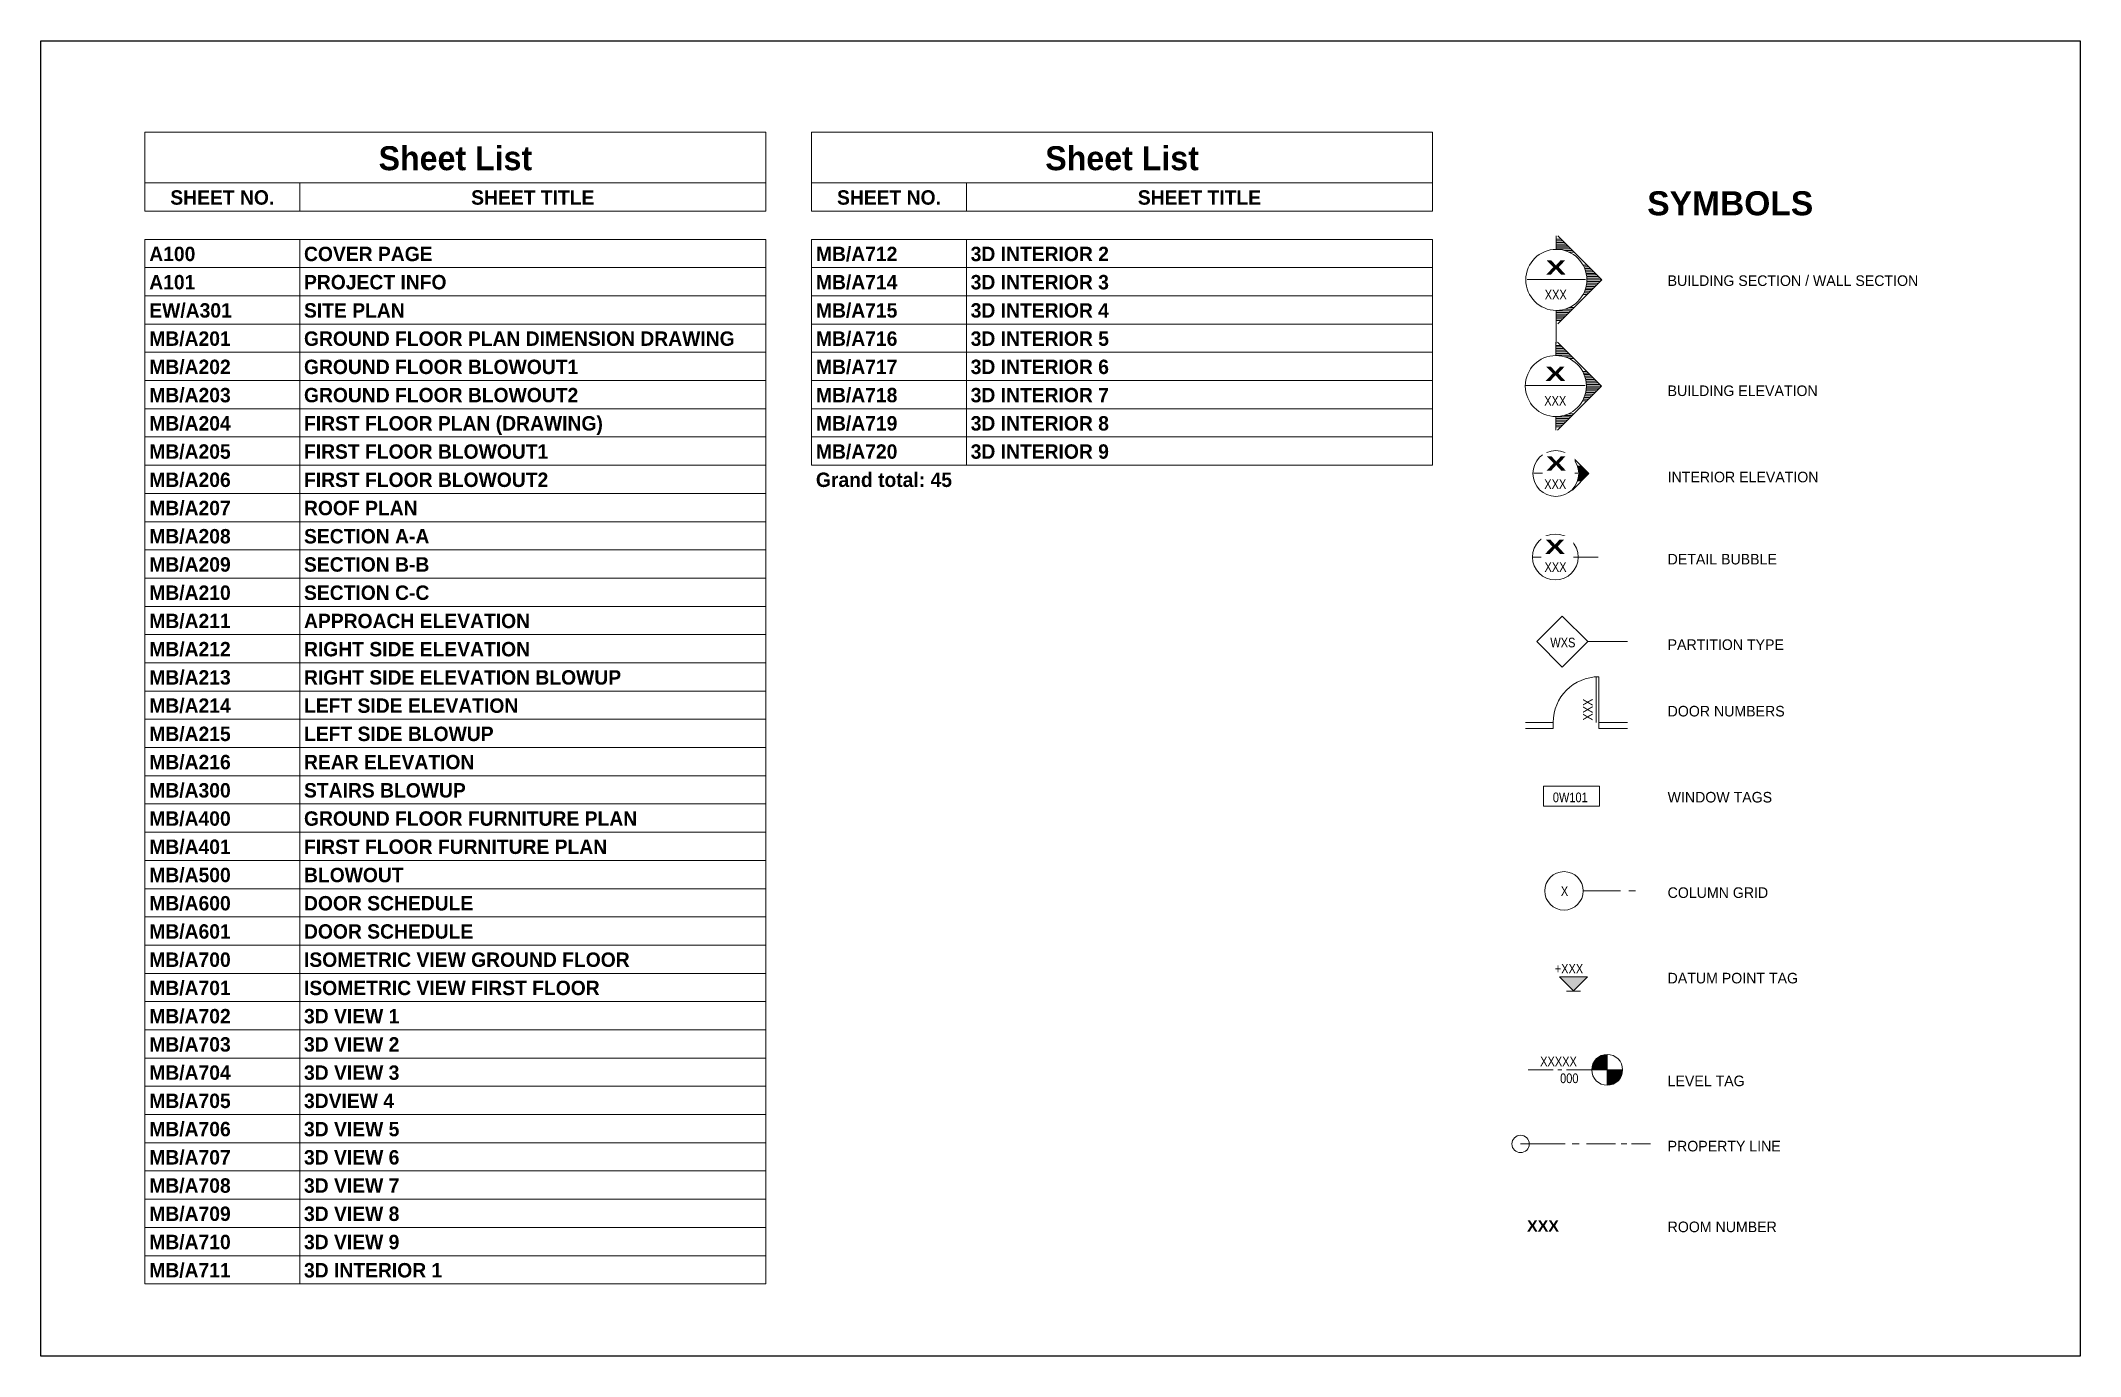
# Model space of a CAD drawing. Header units: inches. Extents: x 22 to 382261, y 22 to 371281.
# Drawn here: x 73167 to 149708, y 321921 to 371281 of the extents above; entities that cross this region are included whole.
import ezdxf

# ---------------------------------------------------------------- set-up
doc = ezdxf.new("R2010")
doc.units = ezdxf.units.IN
doc.header["$MEASUREMENT"] = 0
for name, color, linetype, lineweight in [('A-DETL-GENF', 92, 'Continuous', 9), ('A-DETL-THIN', 151, 'Continuous', 9), ('G-ANNO-SCHD', 231, 'Continuous', 9), ('G-ANNO-TEXT', 231, 'Continuous', 9)]:
    doc.layers.add(name, color=color, linetype=linetype, lineweight=lineweight)
doc.styles.add('Arial Narrow', font='ARIALN.TTF', dxfattribs={"height": 2})
doc.styles.add('Arial_B', font='arialbd.ttf', dxfattribs={"height": 350.793651})
doc.styles.add('Arial_B_1', font='arialbd.ttf', dxfattribs={"height": 180.555556})
doc.styles.add('Arial_B_2', font='arialbd.ttf', dxfattribs={"height": 270.833333})
doc.styles.add('Century Gothic_1', font='GOTHIC.TTF', dxfattribs={"height": 1})
doc.styles.add('Century Gothic_B', font='GOTHICB.TTF', dxfattribs={"height": 510})
doc.styles.add('Century Gothic_B_1', font='GOTHICB.TTF', dxfattribs={"height": 110})

msp = doc.modelspace()

# ---------------------------------------------------------------- texts
at = {"layer": 'G-ANNO-SCHD', "char_height": 901.98, "width": 6621.88, "attachment_point": 2, "line_spacing_factor": 0.984502, "style": 'Century Gothic_B'}
for insert in [(88726.7, 367326.2), (113748, 367326.2)]:
    msp.add_mtext('Sheet List', dxfattribs=dict(at, insert=insert))
at = {"layer": 'G-ANNO-SCHD', "color": 8, "line_spacing_factor": 0.984502, "style": 'Century Gothic_B_1'}
for s, insert, char_height, width, attachment_point in [('SHEET NO.', (79979.1, 365672.5), 541.19, 4319.208, 2), ('SHEET TITLE', (91630.6, 365672.5), 541.187, 4522.624, 2), ('SHEET NO.', (105000.3, 365672.5), 541.19, 4319.208, 2), ('SHEET TITLE', (116651.9, 365672.5), 541.187, 4522.624, 2), ('MB/A712', (102258.8, 363553.8), 541.19, 3919.156, 1), ('A100', (77237.5, 363553.8), 541.19, 2169.775, 1), ('COVER PAGE', (83045.3, 363553.8), 541.19, 5729.561, 1), ('3D INTERIOR 2', (108066.6, 363553.8), 541.187, 5953.319, 1), ('A101', (77237.5, 362494.5), 541.19, 2169.775, 1), ('PROJECT INFO', (83045.3, 362494.5), 541.187, 6129.614, 1), ('MB/A714', (102258.8, 362494.5), 541.19, 3919.156, 1), ('3D INTERIOR 3', (108066.6, 362494.5), 541.187, 5953.319, 1), ('EW/A301', (77237.5, 361435.2), 541.19, 3864.911, 1), ('SITE PLAN', (83045.3, 361435.2), 541.19, 4047.986, 1), ('MB/A715', (102258.8, 361435.2), 541.19, 3919.156, 1), ('3D INTERIOR 4', (108066.6, 361435.2), 541.187, 5953.319, 1), ('MB/A201', (77237.5, 360375.8), 541.19, 3919.156, 1), ('GROUND FLOOR PLAN DIMENSION DRAWING', (83045.3, 360375.8), 541.187, 19297.434, 1), ('MB/A716', (102258.8, 360375.8), 541.19, 3919.156, 1), ('3D INTERIOR 5', (108066.6, 360375.8), 541.187, 5953.319, 1), ('MB/A202', (77237.5, 359316.5), 541.19, 3919.156, 1), ('GROUND FLOOR BLOWOUT1', (83045.3, 359316.5), 541.187, 12001.566, 1), ('MB/A717', (102258.8, 359316.5), 541.19, 3919.156, 1), ('3D INTERIOR 6', (108066.6, 359316.5), 541.187, 5953.319, 1), ('MB/A203', (77237.5, 358257.2), 541.19, 3919.156, 1), ('GROUND FLOOR BLOWOUT2', (83045.3, 358257.2), 541.187, 12001.566, 1), ('MB/A718', (102258.8, 358257.2), 541.19, 3919.156, 1), ('3D INTERIOR 7', (108066.6, 358257.2), 541.187, 5953.319, 1), ('MB/A204', (77237.5, 357197.9), 541.19, 3919.156, 1), ('FIRST FLOOR PLAN (DRAWING)', (83045.3, 357197.9), 541.187, 12910.16, 1), ('MB/A719', (102258.8, 357197.9), 541.19, 3919.156, 1), ('3D INTERIOR 8', (108066.6, 357197.9), 541.187, 5953.319, 1), ('MB/A205', (77237.5, 356138.5), 541.19, 3919.156, 1), ('FIRST FLOOR BLOWOUT1', (83045.3, 356138.5), 541.187, 10143.697, 1), ('MB/A720', (102258.8, 356138.5), 541.19, 3919.156, 1), ('3D INTERIOR 9', (108066.6, 356138.5), 541.187, 5953.319, 1), ('MB/A206', (77237.5, 355079.2), 541.19, 3919.156, 1), ('FIRST FLOOR BLOWOUT2', (83045.3, 355079.2), 541.187, 10143.697, 1), ('Grand total: 45', (102258.8, 355079.2), 541.187, 6475.421, 1), ('MB/A207', (77237.5, 354019.9), 541.19, 3919.156, 1), ('ROOF PLAN', (83045.3, 354019.9), 541.19, 4956.579, 1), ('MB/A208', (77237.5, 352960.6), 541.19, 3919.156, 1), ('SECTION A-A', (83045.3, 352960.6), 541.187, 5654.975, 1), ('MB/A209', (77237.5, 351901.2), 541.19, 3919.156, 1), ('SECTION B-B', (83045.3, 351901.2), 541.187, 5370.192, 1), ('MB/A210', (77237.5, 350841.9), 541.19, 3919.156, 1), ('SECTION C-C', (83045.3, 350841.9), 541.187, 5736.342, 1), ('MB/A211', (77237.5, 349782.6), 541.19, 3919.156, 1), ('APPROACH ELEVATION', (83045.3, 349782.6), 541.187, 9865.694, 1), ('MB/A212', (77237.5, 348723.3), 541.19, 3919.156, 1), ('RIGHT SIDE ELEVATION', (83045.3, 348723.3), 541.187, 9526.667, 1), ('MB/A213', (77237.5, 347663.9), 541.19, 3919.156, 1), ('RIGHT SIDE ELEVATION BLOWUP', (83045.3, 347663.9), 541.187, 13350.895, 1), ('MB/A214', (77237.5, 346604.6), 541.19, 3919.156, 1), ('LEFT SIDE ELEVATION', (83045.3, 346604.6), 541.187, 8685.879, 1), ('MB/A215', (77237.5, 345545.3), 541.19, 3919.156, 1), ('LEFT SIDE BLOWUP', (83045.3, 345545.3), 541.187, 7573.87, 1), ('MB/A216', (77237.5, 344486), 541.19, 3919.156, 1), ('REAR ELEVATION', (83045.3, 344486), 541.187, 7112.793, 1), ('MB/A300', (77237.5, 343426.6), 541.19, 3919.156, 1), ('STAIRS BLOWUP', (83045.3, 343426.6), 541.187, 6577.13, 1), ('MB/A400', (77237.5, 342367.3), 541.19, 3919.156, 1), ('GROUND FLOOR FURNITURE PLAN', (83045.3, 342367.3), 541.187, 14164.561, 1), ('MB/A401', (77237.5, 341308), 541.19, 3919.156, 1), ('FIRST FLOOR FURNITURE PLAN', (83045.3, 341308), 541.187, 12306.691, 1), ('MB/A500', (77237.5, 340248.7), 541.19, 3919.156, 1), ('BLOWOUT', (83045.3, 340248.7), 541.19, 4210.719, 1), ('MB/A600', (77237.5, 339189.3), 541.19, 3919.156, 1), ('DOOR SCHEDULE', (83045.3, 339189.3), 541.187, 7248.404, 1), ('MB/A601', (77237.5, 338130), 541.19, 3919.156, 1), ('DOOR SCHEDULE', (83045.3, 338130), 541.187, 7248.404, 1), ('MB/A700', (77237.5, 337070.7), 541.19, 3919.156, 1), ('ISOMETRIC VIEW GROUND FLOOR', (83045.3, 337070.7), 541.187, 14320.513, 1), ('MB/A701', (77237.5, 336011.4), 541.19, 3919.156, 1), ('ISOMETRIC VIEW FIRST FLOOR', (83045.3, 336011.4), 541.187, 12462.644, 1), ('MB/A702', (77237.5, 334952), 541.19, 3919.156, 1), ('3D VIEW 1', (83045.3, 334952), 541.19, 4298.866, 1), ('MB/A703', (77237.5, 333892.7), 541.19, 3919.156, 1), ('3D VIEW 2', (83045.3, 333892.7), 541.19, 4298.866, 1), ('MB/A704', (77237.5, 332833.4), 541.19, 3919.156, 1), ('3D VIEW 3', (83045.3, 332833.4), 541.19, 4298.866, 1), ('MB/A705', (77237.5, 331774.1), 541.19, 3919.156, 1), ('3DVIEW 4', (83045.3, 331774.1), 541.19, 4047.986, 1), ('MB/A706', (77237.5, 330714.8), 541.19, 3919.156, 1), ('3D VIEW 5', (83045.3, 330714.8), 541.19, 4298.866, 1), ('MB/A707', (77237.5, 329655.4), 541.19, 3919.156, 1), ('3D VIEW 6', (83045.3, 329655.4), 541.19, 4298.866, 1), ('MB/A708', (77237.5, 328596.1), 541.19, 3919.156, 1), ('3D VIEW 7', (83045.3, 328596.1), 541.19, 4298.866, 1), ('MB/A709', (77237.5, 327536.8), 541.19, 3919.156, 1), ('3D VIEW 8', (83045.3, 327536.8), 541.19, 4298.866, 1), ('MB/A710', (77237.5, 326477.5), 541.19, 3919.156, 1), ('3D VIEW 9', (83045.3, 326477.5), 541.19, 4298.866, 1), ('MB/A711', (77237.5, 325418.1), 541.19, 3919.156, 1), ('3D INTERIOR 1', (83045.3, 325418.1), 541.187, 5953.319, 1)]:
    msp.add_mtext(s, dxfattribs=dict(at, insert=insert, char_height=char_height, width=width, attachment_point=attachment_point))
at = {"layer": 'G-ANNO-TEXT', "color": 8, "insert": (133458.2, 365634.7), "char_height": 901.98, "width": 7650.445, "attachment_point": 1, "style": 'Arial_B_2', "bg_fill": 3, "box_fill_scale": 1.25, "bg_fill_color": 256, "bg_fill_true_color": 13158600, "bg_fill_transparency": 0}
msp.add_mtext('SYMBOLS', dxfattribs=at)
at = {"layer": 'G-ANNO-TEXT', "color": 8, "attachment_point": 1}
for s, insert, char_height, width, style in [('BUILDING SECTION / WALL SECTION', (134223.3, 362478.8), 396.87, 10918.878, 'Century Gothic_1'), ('XXX', (129610.8, 361937.1), 360.79, 1041.27, 'Arial Narrow'), ('BUILDING ELEVATION', (134223.3, 358347.8), 396.87, 6464.554, 'Century Gothic_1'), ('XXX', (129592.7, 357952.5), 360.79, 1041.27, 'Arial Narrow'), ('INTERIOR ELEVATION', (134223.3, 355111.2), 396.87, 6276.547, 'Century Gothic_1'), ('DETAIL BUBBLE', (134223.3, 352028.8), 396.87, 4367.551, 'Century Gothic_1'), ('WXS', (129820.3, 348880.5), 360.79, 1171.429, 'Arial Narrow'), ('PARTITION TYPE', (134223.3, 348821.4), 396.87, 4642.331, 'Century Gothic_1'), ('DOOR NUMBERS', (134223.3, 346324.4), 396.87, 5119.58, 'Century Gothic_1'), ('0W101', (129915, 343071.5), 360.79, 1634.216, 'Arial Narrow'), ('WINDOW TAGS', (134223.3, 343096), 396.87, 4685.717, 'Century Gothic_1'), ('X', (130215.6, 339552.3), 360.8, 347.09, 'Arial Narrow'), ('COLUMN GRID', (134223.3, 339514.8), 396.87, 4685.717, 'Century Gothic_1'), ('+XXX', (129985.9, 336643.5), 360.79, 1344.974, 'Arial Narrow'), ('DATUM POINT TAG', (134223.3, 336307.4), 396.87, 5698.063, 'Century Gothic_1'), ('XXXXX', (129439.3, 333163.8), 360.79, 1735.451, 'Arial Narrow'), ('LEVEL TAG', (134223.3, 332450.5), 396.87, 3196.122, 'Century Gothic_1'), ('PROPERTY LINE', (134223.3, 330003.2), 396.87, 4555.558, 'Century Gothic_1'), ('XXX', (128947.4, 327023.7), 428.21, 1475.133, 'Arial_B'), ('ROOM NUMBER', (134223.3, 326972.8), 396.87, 4946.035, 'Century Gothic_1')]:
    msp.add_mtext(s, dxfattribs=dict(at, insert=insert, char_height=char_height, width=width, style=style))
at = {"layer": 'G-ANNO-TEXT', "color": 8, "char_height": 360.79, "attachment_point": 1, "style": 'Arial Narrow'}
for s, insert, width, rotation in [('XXX', (131047.8, 345770.9), 1041.27, 90), ('000', (130877.4, 332170.7), 867.725, 180)]:
    msp.add_mtext(s, dxfattribs=dict(at, insert=insert, width=width, rotation=rotation))

# ---------------------------------------------------------------- hatches: boundary and pattern name
at = {"layer": 'A-DETL-GENF'}
for points in [[(130685.5, 335633.4), (131211, 336158.9), (130160, 336158.9)], [(131376, 332667.3), (131955.7, 332667.3), (131955.7, 333246.9), (131805.6, 333227.2), (131665.8, 333169.3), (131545.8, 333077.1), (131453.7, 332957.1), (131395.8, 332817.3)], [(131955.7, 332087.6), (132105.7, 332107.4), (132245.5, 332165.3), (132365.5, 332257.4), (132457.7, 332377.4), (132515.6, 332517.2), (132535.3, 332667.3), (131955.7, 332667.3)]]:
    msp.add_hatch(color=8, dxfattribs=at).paths.add_polyline_path(points)

# ---------------------------------------------------------------- linework, layer by layer
at = {"layer": 'A-DETL-THIN', "lineweight": 9}
for p, q in [((77075.2, 367857.1), (77075.2, 365948)), ((100378.2, 367857.1), (77075.2, 367857.1)), ((100378.2, 365948), (100378.2, 367857.1)), ((102096.5, 367857.1), (102096.5, 365948)), ((125399.5, 367857.1), (102096.5, 367857.1)), ((125399.5, 365948), (125399.5, 367857.1)), ((77075.2, 365948), (77075.2, 364888.6)), ((77075.2, 365948), (100378.2, 365948)), ((82882.9, 365948), (82882.9, 364888.6)), ((100378.2, 365948), (100378.2, 364888.6)), ((102096.5, 365948), (102096.5, 364888.6)), ((102096.5, 365948), (125399.5, 365948)), ((107904.2, 365948), (107904.2, 364888.6)), ((125399.5, 365948), (125399.5, 364888.6)), ((82882.9, 364888.6), (77075.2, 364888.6)), ((100378.2, 364888.6), (82882.9, 364888.6)), ((107904.2, 364888.6), (102096.5, 364888.6)), ((125399.5, 364888.6), (107904.2, 364888.6)), ((82882.9, 363829.3), (77075.2, 363829.3)), ((77075.2, 363829.3), (77075.2, 362770)), ((100378.2, 363829.3), (82882.9, 363829.3)), ((82882.9, 363829.3), (82882.9, 362770)), ((100378.2, 363829.3), (100378.2, 362770)), ((107904.2, 363829.3), (102096.5, 363829.3)), ((102096.5, 363829.3), (102096.5, 362770)), ((125399.5, 363829.3), (107904.2, 363829.3)), ((107904.2, 363829.3), (107904.2, 362770)), ((125399.5, 363829.3), (125399.5, 362770)), ((82882.9, 362770), (77075.2, 362770)), ((77075.2, 362770), (77075.2, 361710.7)), ((100378.2, 362770), (82882.9, 362770)), ((82882.9, 362770), (82882.9, 361710.7)), ((100378.2, 362770), (100378.2, 361710.7)), ((107904.2, 362770), (102096.5, 362770)), ((102096.5, 362770), (102096.5, 361710.7)), ((125399.5, 362770), (107904.2, 362770)), ((107904.2, 362770), (107904.2, 361710.7)), ((125399.5, 362770), (125399.5, 361710.7)), ((82882.9, 361710.7), (77075.2, 361710.7)), ((77075.2, 361710.7), (77075.2, 360651.3)), ((100378.2, 361710.7), (82882.9, 361710.7)), ((82882.9, 361710.7), (82882.9, 360651.3)), ((100378.2, 361710.7), (100378.2, 360651.3)), ((107904.2, 361710.7), (102096.5, 361710.7)), ((102096.5, 361710.7), (102096.5, 360651.3)), ((125399.5, 361710.7), (107904.2, 361710.7)), ((107904.2, 361710.7), (107904.2, 360651.3)), ((125399.5, 361710.7), (125399.5, 360651.3)), ((82882.9, 360651.3), (77075.2, 360651.3)), ((77075.2, 360651.3), (77075.2, 359592)), ((100378.2, 360651.3), (82882.9, 360651.3)), ((82882.9, 360651.3), (82882.9, 359592)), ((100378.2, 360651.3), (100378.2, 359592)), ((107904.2, 360651.3), (102096.5, 360651.3)), ((102096.5, 360651.3), (102096.5, 359592)), ((125399.5, 360651.3), (107904.2, 360651.3)), ((107904.2, 360651.3), (107904.2, 359592)), ((125399.5, 360651.3), (125399.5, 359592)), ((82882.9, 359592), (77075.2, 359592)), ((77075.2, 359592), (77075.2, 358532.7)), ((100378.2, 359592), (82882.9, 359592)), ((82882.9, 359592), (82882.9, 358532.7)), ((100378.2, 359592), (100378.2, 358532.7)), ((107904.2, 359592), (102096.5, 359592)), ((102096.5, 359592), (102096.5, 358532.7)), ((125399.5, 359592), (107904.2, 359592)), ((107904.2, 359592), (107904.2, 358532.7)), ((125399.5, 359592), (125399.5, 358532.7)), ((82882.9, 358532.7), (77075.2, 358532.7)), ((77075.2, 358532.7), (77075.2, 357473.4)), ((100378.2, 358532.7), (82882.9, 358532.7)), ((82882.9, 358532.7), (82882.9, 357473.4)), ((100378.2, 358532.7), (100378.2, 357473.4)), ((107904.2, 358532.7), (102096.5, 358532.7)), ((102096.5, 358532.7), (102096.5, 357473.4)), ((125399.5, 358532.7), (107904.2, 358532.7)), ((107904.2, 358532.7), (107904.2, 357473.4)), ((125399.5, 358532.7), (125399.5, 357473.4)), ((82882.9, 357473.4), (77075.2, 357473.4)), ((77075.2, 357473.4), (77075.2, 356414)), ((100378.2, 357473.4), (82882.9, 357473.4)), ((82882.9, 357473.4), (82882.9, 356414)), ((100378.2, 357473.4), (100378.2, 356414)), ((107904.2, 357473.4), (102096.5, 357473.4)), ((102096.5, 357473.4), (102096.5, 356414)), ((125399.5, 357473.4), (107904.2, 357473.4)), ((107904.2, 357473.4), (107904.2, 356414)), ((125399.5, 357473.4), (125399.5, 356414)), ((82882.9, 356414), (77075.2, 356414)), ((77075.2, 356414), (77075.2, 355354.7)), ((100378.2, 356414), (82882.9, 356414)), ((82882.9, 356414), (82882.9, 355354.7)), ((100378.2, 356414), (100378.2, 355354.7)), ((107904.2, 356414), (102096.5, 356414)), ((102096.5, 356414), (102096.5, 355354.7)), ((125399.5, 356414), (107904.2, 356414)), ((107904.2, 356414), (107904.2, 355354.7)), ((125399.5, 356414), (125399.5, 355354.7)), ((82882.9, 355354.7), (77075.2, 355354.7)), ((77075.2, 355354.7), (77075.2, 354295.4)), ((100378.2, 355354.7), (82882.9, 355354.7)), ((82882.9, 355354.7), (82882.9, 354295.4)), ((100378.2, 355354.7), (100378.2, 354295.4)), ((107904.2, 355354.7), (102096.5, 355354.7)), ((125399.5, 355354.7), (107904.2, 355354.7)), ((82882.9, 354295.4), (77075.2, 354295.4)), ((77075.2, 354295.4), (77075.2, 353236.1)), ((100378.2, 354295.4), (82882.9, 354295.4)), ((82882.9, 354295.4), (82882.9, 353236.1)), ((100378.2, 354295.4), (100378.2, 353236.1)), ((82882.9, 353236.1), (77075.2, 353236.1)), ((77075.2, 353236.1), (77075.2, 352176.7)), ((100378.2, 353236.1), (82882.9, 353236.1)), ((82882.9, 353236.1), (82882.9, 352176.7)), ((100378.2, 353236.1), (100378.2, 352176.7)), ((82882.9, 352176.7), (77075.2, 352176.7)), ((77075.2, 352176.7), (77075.2, 351117.4)), ((100378.2, 352176.7), (82882.9, 352176.7)), ((82882.9, 352176.7), (82882.9, 351117.4)), ((100378.2, 352176.7), (100378.2, 351117.4)), ((82882.9, 351117.4), (77075.2, 351117.4)), ((77075.2, 351117.4), (77075.2, 350058.1)), ((100378.2, 351117.4), (82882.9, 351117.4)), ((82882.9, 351117.4), (82882.9, 350058.1)), ((100378.2, 351117.4), (100378.2, 350058.1)), ((82882.9, 350058.1), (77075.2, 350058.1)), ((77075.2, 350058.1), (77075.2, 348998.8)), ((100378.2, 350058.1), (82882.9, 350058.1)), ((82882.9, 350058.1), (82882.9, 348998.8)), ((100378.2, 350058.1), (100378.2, 348998.8)), ((82882.9, 348998.8), (77075.2, 348998.8)), ((77075.2, 348998.8), (77075.2, 347939.4)), ((100378.2, 348998.8), (82882.9, 348998.8)), ((82882.9, 348998.8), (82882.9, 347939.4)), ((100378.2, 348998.8), (100378.2, 347939.4)), ((82882.9, 347939.4), (77075.2, 347939.4)), ((77075.2, 347939.4), (77075.2, 346880.1)), ((100378.2, 347939.4), (82882.9, 347939.4)), ((82882.9, 347939.4), (82882.9, 346880.1)), ((100378.2, 347939.4), (100378.2, 346880.1)), ((82882.9, 346880.1), (77075.2, 346880.1)), ((77075.2, 346880.1), (77075.2, 345820.8)), ((100378.2, 346880.1), (82882.9, 346880.1)), ((82882.9, 346880.1), (82882.9, 345820.8)), ((100378.2, 346880.1), (100378.2, 345820.8)), ((82882.9, 345820.8), (77075.2, 345820.8)), ((77075.2, 345820.8), (77075.2, 344761.5)), ((100378.2, 345820.8), (82882.9, 345820.8)), ((82882.9, 345820.8), (82882.9, 344761.5)), ((100378.2, 345820.8), (100378.2, 344761.5)), ((82882.9, 344761.5), (77075.2, 344761.5)), ((77075.2, 344761.5), (77075.2, 343702.2)), ((100378.2, 344761.5), (82882.9, 344761.5)), ((82882.9, 344761.5), (82882.9, 343702.2)), ((100378.2, 344761.5), (100378.2, 343702.2)), ((82882.9, 343702.2), (77075.2, 343702.2)), ((77075.2, 343702.2), (77075.2, 342642.8)), ((100378.2, 343702.2), (82882.9, 343702.2)), ((82882.9, 343702.2), (82882.9, 342642.8)), ((100378.2, 343702.2), (100378.2, 342642.8)), ((82882.9, 342642.8), (77075.2, 342642.8)), ((77075.2, 342642.8), (77075.2, 341583.5)), ((100378.2, 342642.8), (82882.9, 342642.8)), ((82882.9, 342642.8), (82882.9, 341583.5)), ((100378.2, 342642.8), (100378.2, 341583.5)), ((82882.9, 341583.5), (77075.2, 341583.5)), ((77075.2, 341583.5), (77075.2, 340524.2)), ((100378.2, 341583.5), (82882.9, 341583.5)), ((82882.9, 341583.5), (82882.9, 340524.2)), ((100378.2, 341583.5), (100378.2, 340524.2)), ((82882.9, 340524.2), (77075.2, 340524.2)), ((77075.2, 340524.2), (77075.2, 339464.9)), ((100378.2, 340524.2), (82882.9, 340524.2)), ((82882.9, 340524.2), (82882.9, 339464.9)), ((100378.2, 340524.2), (100378.2, 339464.9)), ((82882.9, 339464.9), (77075.2, 339464.9)), ((77075.2, 339464.9), (77075.2, 338405.5)), ((100378.2, 339464.9), (82882.9, 339464.9)), ((82882.9, 339464.9), (82882.9, 338405.5)), ((100378.2, 339464.9), (100378.2, 338405.5)), ((82882.9, 338405.5), (77075.2, 338405.5)), ((77075.2, 338405.5), (77075.2, 337346.2)), ((100378.2, 338405.5), (82882.9, 338405.5)), ((82882.9, 338405.5), (82882.9, 337346.2)), ((100378.2, 338405.5), (100378.2, 337346.2)), ((82882.9, 337346.2), (77075.2, 337346.2)), ((77075.2, 337346.2), (77075.2, 336286.9)), ((100378.2, 337346.2), (82882.9, 337346.2)), ((82882.9, 337346.2), (82882.9, 336286.9)), ((100378.2, 337346.2), (100378.2, 336286.9)), ((82882.9, 336286.9), (77075.2, 336286.9)), ((77075.2, 336286.9), (77075.2, 335227.6)), ((100378.2, 336286.9), (82882.9, 336286.9)), ((82882.9, 336286.9), (82882.9, 335227.6)), ((100378.2, 336286.9), (100378.2, 335227.6)), ((82882.9, 335227.6), (77075.2, 335227.6)), ((77075.2, 335227.6), (77075.2, 334168.2)), ((100378.2, 335227.6), (82882.9, 335227.6)), ((82882.9, 335227.6), (82882.9, 334168.2)), ((100378.2, 335227.6), (100378.2, 334168.2)), ((82882.9, 334168.2), (77075.2, 334168.2)), ((77075.2, 334168.2), (77075.2, 333108.9)), ((100378.2, 334168.2), (82882.9, 334168.2)), ((82882.9, 334168.2), (82882.9, 333108.9)), ((100378.2, 334168.2), (100378.2, 333108.9)), ((82882.9, 333108.9), (77075.2, 333108.9)), ((77075.2, 333108.9), (77075.2, 332049.6)), ((100378.2, 333108.9), (82882.9, 333108.9)), ((82882.9, 333108.9), (82882.9, 332049.6)), ((100378.2, 333108.9), (100378.2, 332049.6)), ((82882.9, 332049.6), (77075.2, 332049.6)), ((77075.2, 332049.6), (77075.2, 330990.3)), ((100378.2, 332049.6), (82882.9, 332049.6)), ((82882.9, 332049.6), (82882.9, 330990.3)), ((100378.2, 332049.6), (100378.2, 330990.3)), ((82882.9, 330990.3), (77075.2, 330990.3)), ((77075.2, 330990.3), (77075.2, 329930.9)), ((100378.2, 330990.3), (82882.9, 330990.3)), ((82882.9, 330990.3), (82882.9, 329930.9)), ((100378.2, 330990.3), (100378.2, 329930.9)), ((82882.9, 329930.9), (77075.2, 329930.9)), ((77075.2, 329930.9), (77075.2, 328871.6)), ((100378.2, 329930.9), (82882.9, 329930.9)), ((82882.9, 329930.9), (82882.9, 328871.6)), ((100378.2, 329930.9), (100378.2, 328871.6)), ((82882.9, 328871.6), (77075.2, 328871.6)), ((77075.2, 328871.6), (77075.2, 327812.3)), ((100378.2, 328871.6), (82882.9, 328871.6)), ((82882.9, 328871.6), (82882.9, 327812.3)), ((100378.2, 328871.6), (100378.2, 327812.3)), ((82882.9, 327812.3), (77075.2, 327812.3)), ((77075.2, 327812.3), (77075.2, 326753)), ((100378.2, 327812.3), (82882.9, 327812.3)), ((82882.9, 327812.3), (82882.9, 326753)), ((100378.2, 327812.3), (100378.2, 326753)), ((82882.9, 326753), (77075.2, 326753)), ((77075.2, 326753), (77075.2, 325693.6)), ((100378.2, 326753), (82882.9, 326753)), ((82882.9, 326753), (82882.9, 325693.6)), ((100378.2, 326753), (100378.2, 325693.6)), ((82882.9, 325693.6), (77075.2, 325693.6)), ((77075.2, 325693.6), (77075.2, 324634.3)), ((100378.2, 325693.6), (82882.9, 325693.6)), ((82882.9, 325693.6), (82882.9, 324634.3)), ((100378.2, 325693.6), (100378.2, 324634.3)), ((82882.9, 324634.3), (77075.2, 324634.3)), ((100378.2, 324634.3), (82882.9, 324634.3))]:
    msp.add_line(p, q, dxfattribs=at)
at = {"layer": 'A-DETL-THIN', "color": 8}
for p, q in [((130046.4, 363471), (130046.4, 363959.8)), ((130046.4, 363837.6), (130229.7, 363837.6)), ((130046.4, 363776.5), (130290.8, 363776.5)), ((130046.4, 363715.4), (130351.9, 363715.4)), ((130046.4, 363654.3), (130413, 363654.3)), ((130046.4, 363593.2), (130474.1, 363593.2)), ((130107.5, 363959.8), (131757.1, 362310.2)), ((130046.4, 363532.1), (130535.2, 363532.1)), ((130596.3, 363471), (130046.4, 363471)), ((130367.2, 363409.9), (130657.4, 363409.9)), ((130529.7, 363348.8), (130718.5, 363348.8)), ((131051.3, 362860.1), (131207.2, 362860.1)), ((128946.8, 362326.3), (131146, 362326.3)), ((131757.1, 362310.2), (130107.5, 360660.7)), ((131082.4, 362799), (131268.3, 362799)), ((131109.1, 362737.9), (131329.4, 362737.9)), ((131131.7, 362676.8), (131390.5, 362676.8)), ((131150.5, 362615.7), (131451.6, 362615.7)), ((131165.6, 362554.6), (131512.7, 362554.6)), ((131165.6, 362065.9), (131512.7, 362065.9)), ((131177.2, 362493.5), (131573.8, 362493.5)), ((131177.2, 362127), (131573.8, 362127)), ((131185.4, 362432.4), (131634.9, 362432.4)), ((131185.4, 362188), (131634.9, 362188)), ((131190.3, 362371.3), (131696, 362371.3)), ((131190.3, 362249.1), (131696, 362249.1)), ((131191.9, 362310.2), (131757.1, 362310.2)), ((131051.3, 361760.4), (131207.2, 361760.4)), ((131082.4, 361821.5), (131268.3, 361821.5)), ((131109.1, 361882.6), (131329.4, 361882.6)), ((131131.7, 361943.7), (131390.5, 361943.7)), ((131150.5, 362004.8), (131451.6, 362004.8)), ((130046.4, 361164.7), (130046.4, 359925.6)), ((130046.4, 360660.7), (130046.4, 361149.5)), ((130046.4, 361149.5), (130596.3, 361149.5)), ((130046.4, 361088.4), (130535.2, 361088.4)), ((130046.4, 361027.3), (130474.1, 361027.3)), ((130046.4, 360966.2), (130413, 360966.2)), ((130046.4, 360905.1), (130351.9, 360905.1)), ((130046.4, 360844), (130290.8, 360844)), ((130046.4, 360782.9), (130229.7, 360782.9)), ((130367.2, 361210.5), (130657.4, 361210.5)), ((130529.7, 361271.6), (130718.5, 361271.6)), ((130028.3, 359486.4), (130028.3, 359975.1)), ((130028.3, 359852.9), (130211.6, 359852.9)), ((130028.3, 359791.9), (130272.7, 359791.9)), ((130089.4, 359975.1), (131738.9, 358325.6)), ((130028.3, 359730.8), (130333.8, 359730.8)), ((130028.3, 359669.7), (130394.9, 359669.7)), ((130028.3, 359608.6), (130456, 359608.6)), ((130028.3, 359547.5), (130517.1, 359547.5)), ((130578.2, 359486.4), (130028.3, 359486.4)), ((130349.1, 359425.3), (130639.3, 359425.3)), ((130511.6, 359364.2), (130700.4, 359364.2)), ((128882.9, 358341.6), (131127.9, 358341.6)), ((131738.9, 358325.6), (130089.4, 356676.1)), ((131033.2, 358875.4), (131189.1, 358875.4)), ((131064.3, 358814.4), (131250.2, 358814.4)), ((131091, 358753.3), (131311.3, 358753.3)), ((131113.6, 358692.2), (131372.4, 358692.2)), ((131132.4, 358631.1), (131433.5, 358631.1)), ((131147.5, 358570), (131494.6, 358570)), ((131159.1, 358508.9), (131555.7, 358508.9)), ((131167.3, 358447.8), (131616.8, 358447.8)), ((131172.2, 358386.7), (131677.9, 358386.7)), ((131172.2, 358264.5), (131677.9, 358264.5)), ((131173.8, 358325.6), (131738.9, 358325.6)), ((131033.2, 357775.8), (131189.1, 357775.8)), ((131064.3, 357836.8), (131250.2, 357836.8)), ((131091, 357897.9), (131311.3, 357897.9)), ((131113.6, 357959), (131372.4, 357959)), ((131132.4, 358020.1), (131433.5, 358020.1)), ((131147.5, 358081.2), (131494.6, 358081.2)), ((131159.1, 358142.3), (131555.7, 358142.3)), ((131167.3, 358203.4), (131616.8, 358203.4)), ((130028.3, 356676.1), (130028.3, 357164.8)), ((130028.3, 357164.8), (130578.2, 357164.8)), ((130028.3, 357103.7), (130517.1, 357103.7)), ((130028.3, 357042.6), (130456, 357042.6)), ((130028.3, 356981.5), (130394.9, 356981.5)), ((130028.3, 356920.4), (130333.8, 356920.4)), ((130028.3, 356859.3), (130272.7, 356859.3)), ((130028.3, 356798.3), (130211.6, 356798.3)), ((130349.1, 357225.9), (130639.3, 357225.9)), ((130511.6, 357287), (130700.4, 357287)), ((130649.8, 355662), (131268.4, 355043.4)), ((130842.3, 355318.3), (130993.5, 355318.3)), ((130853.1, 355283.9), (131027.9, 355283.9)), ((130862.3, 355249.6), (131062.2, 355249.6)), ((130870.1, 355215.2), (131096.6, 355215.2)), ((130876.4, 355180.8), (131131, 355180.8)), ((129203.6, 355055.4), (130853, 355055.4)), ((131268.4, 355043.4), (130649.8, 354424.8)), ((130842.3, 354768.5), (130993.5, 354768.5)), ((130853.1, 354802.8), (131027.9, 354802.8)), ((130862.3, 354837.2), (131062.2, 354837.2)), ((130870.1, 354871.6), (131096.6, 354871.6)), ((130876.4, 354905.9), (131131, 354905.9)), ((130881.2, 355146.5), (131165.3, 355146.5)), ((130881.2, 354940.3), (131165.3, 354940.3)), ((130884.7, 355112.1), (131199.7, 355112.1)), ((130884.7, 354974.7), (131199.7, 354974.7)), ((130886.8, 355077.7), (131234.1, 355077.7)), ((130886.8, 355009), (131234.1, 355009)), ((130887.5, 355043.4), (131268.4, 355043.4)), ((129150.4, 351908.3), (130868.7, 351908.3)), ((130868.7, 351908.3), (131617.3, 351908.3)), ((129310, 348738.8), (130267.8, 349696.6)), ((130267.8, 349696.6), (131225.6, 348738.8)), ((130267.8, 347781), (129310, 348738.8)), ((131225.6, 348738.8), (130267.8, 347781)), ((131225.6, 348738.8), (132717.2, 348738.8)), ((131541.4, 345699.4), (131541.4, 347414.6)), ((131644.5, 347417.7), (131644.5, 345699.4)), ((128885.3, 345699.4), (129926.2, 345699.4)), ((129926.2, 345472.7), (128885.3, 345472.7)), ((129926.2, 345699.4), (129926.2, 345472.7)), ((132719.1, 345699.4), (131644.5, 345699.4)), ((131644.5, 345699.4), (131644.5, 345472.7)), ((131644.5, 345472.7), (132719.1, 345472.7)), ((131338.5, 343309.8), (129566, 343309.8)), ((129566, 343309.8), (131663.4, 343309.8)), ((129566, 342563.9), (129566, 343309.8)), ((131663.4, 342563.9), (131663.4, 343309.8)), ((129566, 342563.9), (131663.4, 342563.9)), ((131057.4, 339382.4), (132452.2, 339382.4)), ((132766.3, 339382.4), (133011.6, 339382.4)), ((131211, 336158.9), (130160, 336158.9)), ((130160, 336158.9), (130685.5, 335633.4)), ((130685.5, 335633.4), (131211, 336158.9)), ((130428.7, 335620.7), (130951.2, 335620.7)), ((131955.7, 332667.3), (131955.7, 333246.9)), ((128984.4, 332667.3), (129928.2, 332667.3)), ((130258, 332667.3), (130102.5, 332667.3)), ((131376, 332667.3), (130432.3, 332667.3)), ((131376, 332667.3), (131955.7, 332667.3)), ((131955.7, 332667.3), (131955.7, 332087.6)), ((132535.3, 332667.3), (131955.7, 332667.3)), ((130379.8, 329884.8), (128703.9, 329884.8)), ((130898.7, 329884.8), (130638.2, 329884.8)), ((132265.1, 329884.8), (131181.2, 329884.8)), ((132689.5, 329884.8), (132485.9, 329884.8)), ((133576.3, 329884.8), (132873.5, 329884.8))]:
    msp.add_line(p, q, dxfattribs=at)
for centre, radius in [((130046.4, 362310.2), 1145.5), ((130028.3, 358325.6), 1145.5), ((130028.3, 355043.4), 859.1), ((130009.5, 351908.3), 859.1), ((130335.8, 339382.4), 721.6), ((131955.7, 332667.3), 579.6), ((128703.9, 329884.8), 325.8)]:
    msp.add_circle(centre, radius, dxfattribs=at)
for centre, radius, start, end in [((131644.5, 345699.4), 1718.3, 90, 180), ((131955.7, 332667.3), 579.6, 90, 180), ((131955.7, 332667.3), 579.6, 270, 0)]:
    msp.add_arc(centre, radius, start, end, dxfattribs=at)

msp.set_redraw_order([(e.dxf.handle, doc.entitydb.next_handle()) for e in msp.query("TEXT MTEXT ATTDEF DIMENSION ARC_DIMENSION")])  # texts and dimensions are drawn at this point

# ---------------------------------------------------------------- next in the draw order: texts
at = {"layer": 'G-ANNO-TEXT', "color": 8, "char_height": 541.187, "width": 932.805, "attachment_point": 1, "style": 'Arial_B_1', "bg_fill": 3, "box_fill_scale": 1.25, "bg_fill_color": 256, "bg_fill_true_color": 13158600, "bg_fill_transparency": 0}
for insert in [(129652.7, 363041.8), (129634.6, 359057.2), (129662.8, 355685.5), (129615.8, 352565.2)]:
    msp.add_mtext('\\fArial|b1|i0|c0|p34|;\\W1.5;X', dxfattribs=dict(at, insert=insert))

# ---------------------------------------------------------------- next in the draw order: linework, layer by layer
msp.add_lwpolyline([(73166.5, 371281), (149708.4, 371281), (149708.4, 321921.3), (73166.5, 321921.3)], close=True)

# ---------------------------------------------------------------- next in the draw order: texts
at = {"layer": 'G-ANNO-TEXT', "color": 8, "char_height": 360.79, "width": 1041.27, "attachment_point": 1, "style": 'Arial Narrow'}
for insert in [(129592.7, 354825.3), (129602.1, 351714.6)]:
    msp.add_mtext('XXX', dxfattribs=dict(at, insert=insert))

doc.saveas('drawing.dxf')
